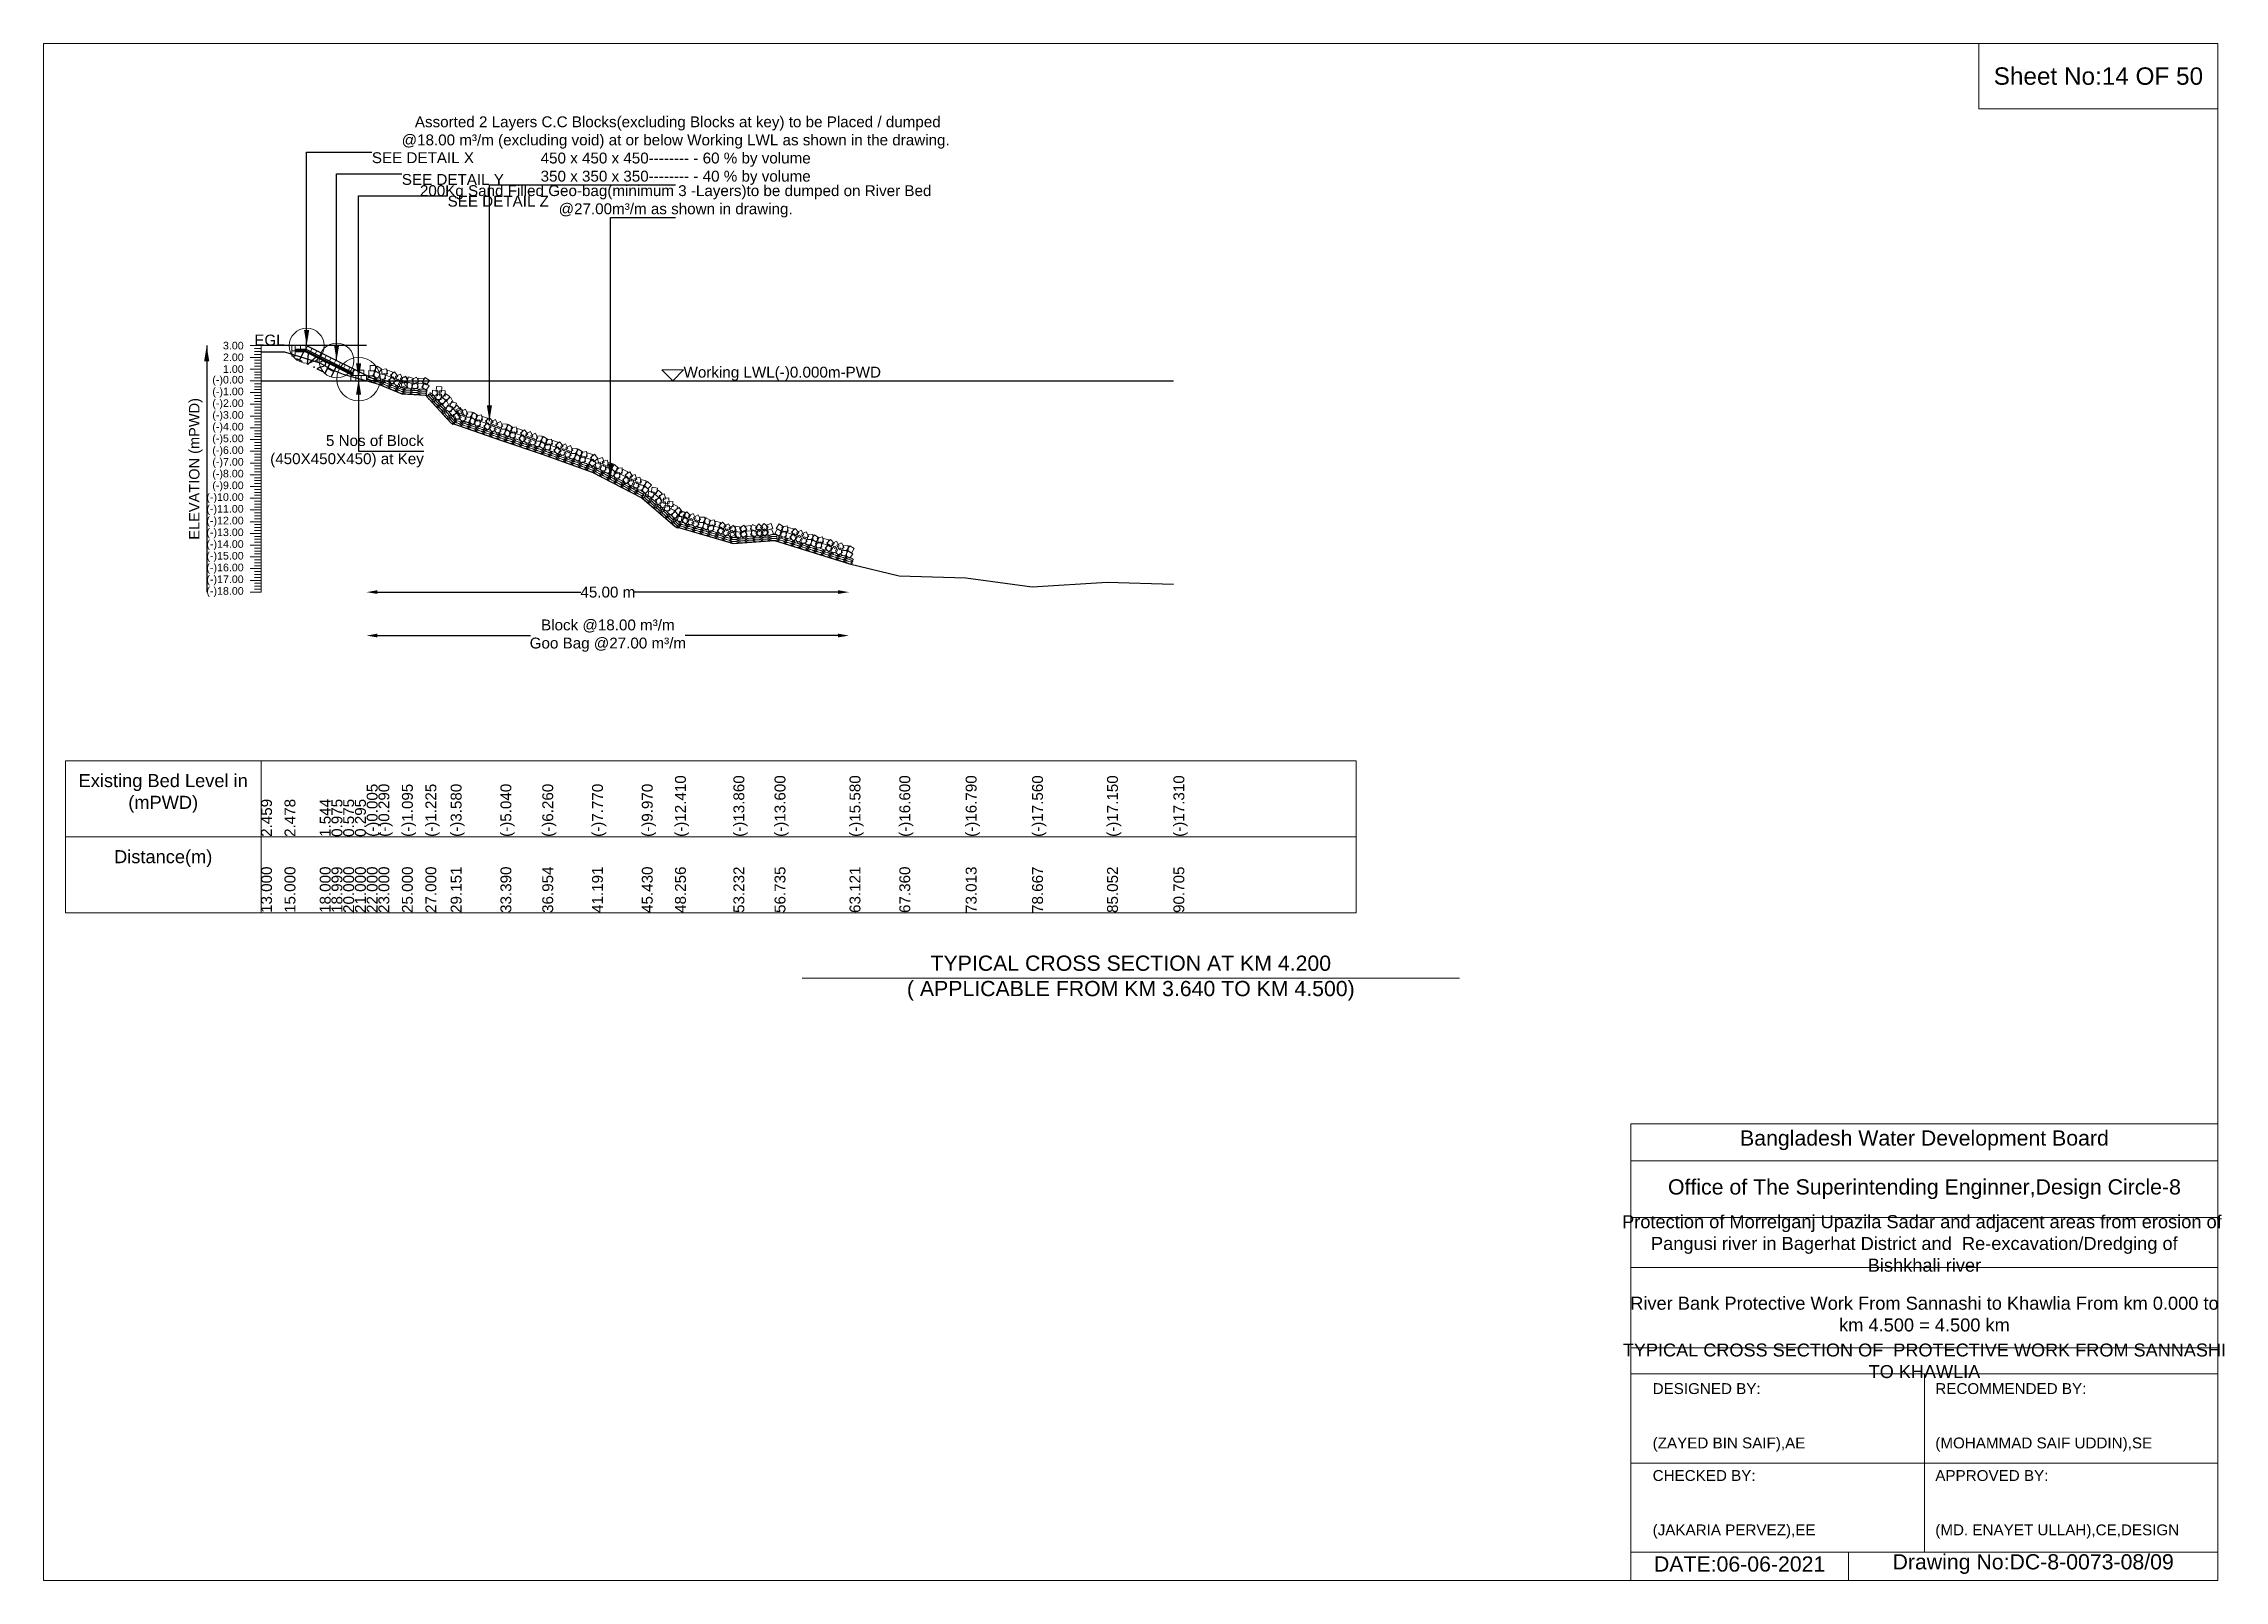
# Model space of a CAD drawing. Header units: inches. Extents: x 89000 to 845029, y -7071 to 0.
# Drawn here: x 295000 to 305029, y -7071 to 0 of the extents above; entities that cross this region are included whole.
import ezdxf

# ---------------------------------------------------------------- set-up
doc = ezdxf.new("R2010")
doc.units = ezdxf.units.IN
doc.header["$LTSCALE"] = 7
doc.header["$MEASUREMENT"] = 0
doc.header["$PDMODE"] = 3
for name, color, linetype, lineweight in [('Cross section Data Border', 7, 'Continuous', 9), ('Cross Section Labels', 7, 'Continuous', 9), ('Existing_Bed_Level for Xsection', 7, 'Continuous', 25), ('Long Section Labels', 7, 'Continuous', 9)]:
    doc.layers.add(name, color=color, linetype=linetype, lineweight=lineweight)
doc.styles.get("Standard").update_dxf_attribs({"font": 'arial.ttf'})
doc.dimstyles.new('Appron Lebeling Style', dxfattribs={"dimtxt": 50, "dimasz": 50, "dimexe": 0.18, "dimexo": 0.0625, "dimgap": 0.09, "dimtad": 0, "dimtih": 1, "dimtoh": 1, "dimdec": 4, "dimzin": 0, "dimdsep": 46, "dimtxsty": 'Standard', "dimcen": 0.09, "dimse1": 1, "dimse2": 1, "dimadec": 0, "dimazin": 0, "dimtfac": 1, "dimtdec": 4, "dimtofl": 0, "dimtmove": 0, "dimatfit": 3, "dimfxl": 1, "dimtolj": 1, "dimtzin": 0, "dimarcsym": 0})
doc.dimstyles.get("Standard").update_dxf_attribs({"dimtxt": 0.18, "dimasz": 0.18, "dimexe": 0.18, "dimexo": 0.0625, "dimgap": 0.09, "dimtad": 0, "dimtih": 1, "dimtoh": 1, "dimdec": 4, "dimzin": 0, "dimdsep": 46, "dimtxsty": 'Standard', "dimcen": 0.09, "dimadec": 0, "dimazin": 0, "dimtfac": 1, "dimtdec": 4, "dimtofl": 0, "dimtmove": 0, "dimatfit": 3, "dimfxl": 1, "dimtolj": 1, "dimtzin": 0, "dimarcsym": 0})

msp = doc.modelspace()

# ---------------------------------------------------------------- texts
at = {"layer": 'Cross section Data Border', "char_height": 60, "width": 800, "attachment_point": 5}
for s, insert in [('Existing Bed Level in (mPWD)', (295550, -3450)), ('Distance(m)', (295550, -3750))]:
    msp.add_mtext(s, dxfattribs=dict(at, insert=insert))
at = {"layer": 'Cross Section Labels'}
for s, insert, char_height, attachment_point in [('Sheet No:14 OF 50', (304450, -150), 80, 5), (' Assorted 2 Layers C.C Blocks(excluding Blocks at key) to be Placed / dumped^J@18.00 m³/m (excluding void) at or below Working LWL as shown in the drawing.^J450 x 450 x 450-------- - 60 % by volume^J350 x 350 x 350-------- - 40 % by volume', (297906.83961, -650), 50, 8), ('SEE DETAIL X', (296509.6792, -500), 50, 1), ('SEE DETAIL Y', (296647.3792, -600), 50, 1), ('200Kg Sand Filled Geo-bag(minimum 3 -Layers)to be dumped on River Bed^J@27.00m³/m as shown in drawing.', (297906.83961, -800), 50, 8), ('SEE DETAIL Z', (296857.9792, -700), 50, 1), ('EGL', (296108.6549, -1389.76), 50, 9), ('Working LWL(-)0.000m-PWD', (297943.0792, -1551.76), 50, 7), ('5 Nos of Block ^J(450X450X450) at Key', (296748.6292, -1875.76), 50, 6), ('TYPICAL CROSS SECTION AT KM 4.200^J( APPLICABLE FROM KM 3.640 TO KM 4.500)', (300000, -4300), 70, 5), ('Bangladesh Water Development Board', (303650, -5046), 70, 5), ('Office of The Superintending Enginner,Design Circle-8', (303650, -5271), 70, 5)]:
    msp.add_mtext(s, dxfattribs=dict(at, insert=insert, char_height=char_height, attachment_point=attachment_point))
at = {"layer": 'Cross Section Labels', "insert": (296266.45443, -1448.33453), "char_height": 50, "attachment_point": 2, "rotation": 333.434948823}
msp.add_mtext('1V:2H', dxfattribs=at)
at = {"layer": 'Cross Section Labels'}
for s, insert, char_height, width, attachment_point in [('Protection of Morrelganj Upazila Sadar and adjacent areas from erosion of  Pangusi river in Bagerhat District and  Re-excavation/Dredging of     Bishkhali river', (303650, -5521), 60, 2800, 5), ('River Bank Protective Work From Sannashi to Khawlia From km 0.000 to km 4.500 = 4.500 km', (303650, -5846), 60, 2700, 5), ('TYPICAL CROSS SECTION OF  PROTECTIVE WORK FROM SANNASHI TO KHAWLIA', (303650, -6061), 59.5765532, 2800, 5), ('DESIGNED BY:^J^J^J(ZAYED BIN SAIF),AE', (302400, -6321), 50, 1400, 4), ('RECOMMENDED BY:^J^J^J(MOHAMMAD SAIF UDDIN),SE', (303700, -6321), 50, 1400, 4), ('CHECKED BY:^J^J^J(JAKARIA PERVEZ),EE', (302400, -6721), 50, 1400, 4), ('APPROVED BY:^J^J^J(MD. ENAYET ULLAH),CE,DESIGN', (303700, -6721), 50, 1400, 4), ('DATE:06-06-2021', (302800, -6996), 70, 1400, 5), ('Drawing No:DC-8-0073-08/09', (304150, -6996), 70, 2200, 5)]:
    msp.add_mtext(s, dxfattribs=dict(at, insert=insert, char_height=char_height, width=width, attachment_point=attachment_point))
at = {"layer": 'Long Section Labels', "char_height": 35, "attachment_point": 6}
for s, insert in [('3.00', (295920, -1389.76)), ('2.00', (295920, -1443.76)), ('1.00', (295920, -1497.76)), ('(-)0.00', (295920, -1551.76)), ('(-)1.00', (295920, -1605.76)), ('(-)2.00', (295920, -1659.76)), ('(-)3.00', (295920, -1713.76)), ('(-)4.00', (295920, -1767.76)), ('(-)5.00', (295920, -1821.76)), ('(-)6.00', (295920, -1875.76)), ('(-)7.00', (295920, -1929.76)), ('(-)8.00', (295920, -1983.76)), ('(-)10.00', (295920, -2091.76)), ('(-)9.00', (295920, -2037.76)), ('(-)11.00', (295920, -2145.76)), ('(-)12.00', (295920, -2199.76)), ('(-)13.00', (295920, -2253.76)), ('(-)14.00', (295920, -2307.76)), ('(-)15.00', (295920, -2361.76)), ('(-)16.00', (295920, -2415.76)), ('(-)17.00', (295920, -2469.76)), ('(-)18.00', (295920, -2523.76))]:
    msp.add_mtext(s, dxfattribs=dict(at, insert=insert))
at = {"layer": 'Long Section Labels', "rotation": 90}
for s, insert, char_height, attachment_point in [('ELEVATION (mPWD)', (295700, -1956.76), 48, 5), ('(-)0.005', (296485.97879, -3650), 50, 1), ('(-)0.290', (296539.99409, -3650), 50, 1), ('(-)1.095', (296647.98497, -3650), 50, 1), ('(-)1.225', (296755.97584, -3650), 50, 1), ('(-)3.580', (296872.13984, -3650), 50, 1), ('(-)5.040', (297101.06518, -3650), 50, 1), ('(-)6.260', (297293.50124, -3650), 50, 1), ('(-)7.770', (297522.32215, -3650), 50, 1), ('(-)9.970', (297751.19564, -3650), 50, 1), ('(-)12.410', (297903.80034, -3650), 50, 1), ('(-)13.860', (298172.53332, -3650), 50, 1), ('(-)13.600', (298361.69239, -3650), 50, 1), ('(-)15.580', (298706.55083, -3650), 50, 1), ('(-)16.600', (298935.4654, -3650), 50, 1), ('(-)16.790', (299240.71882, -3650), 50, 1), ('(-)17.560', (299546.00339, -3650), 50, 1), ('(-)17.150', (299890.82271, -3650), 50, 1), ('(-)17.310', (300196.0708, -3650), 50, 1), ('2.459', (296000, -3650), 50, 1), ('2.478', (296107.99087, -3650), 50, 1), ('1.544', (296269.99705, -3650), 50, 1), ('0.975', (296323.97262, -3650), 50, 1), ('0.575', (296377.98792, -3650), 50, 1), ('0.295', (296432.00322, -3650), 50, 1), ('13.000', (296000, -4000), 50, 1), ('15.000', (296107.99087, -4000), 50, 1), ('18.000', (296269.99705, -4000), 50, 1), ('18.999', (296323.97262, -4000), 50, 1), ('20.000', (296377.98792, -4000), 50, 1), ('21.000', (296432.00322, -4000), 50, 1), ('22.000', (296485.97879, -4000), 50, 1), ('23.000', (296539.99409, -4000), 50, 1), ('25.000', (296647.98497, -4000), 50, 1), ('27.000', (296755.97584, -4000), 50, 1), ('29.151', (296872.13984, -4000), 50, 1), ('33.390', (297101.06518, -4000), 50, 1), ('36.954', (297293.50124, -4000), 50, 1), ('41.191', (297522.32215, -4000), 50, 1), ('45.430', (297751.19564, -4000), 50, 1), ('48.256', (297903.80034, -4000), 50, 1), ('53.232', (298172.53332, -4000), 50, 1), ('56.735', (298361.69239, -4000), 50, 1), ('63.121', (298706.55083, -4000), 50, 1), ('67.360', (298935.4654, -4000), 50, 1), ('73.013', (299240.71882, -4000), 50, 1), ('78.667', (299546.00339, -4000), 50, 1), ('85.052', (299890.82271, -4000), 50, 1), ('90.705', (300196.0708, -4000), 50, 1)]:
    msp.add_mtext(s, dxfattribs=dict(at, insert=insert, char_height=char_height, attachment_point=attachment_point))

# ---------------------------------------------------------------- blocks, each defined once
blk = doc.blocks.new('*D65')
at = {"layer": 'Cross Section Labels', "color": 0, "lineweight": -2, "transparency": 16777216}
for p, q in [((296535, -2524), (297471, -2524)), ((298654, -2524), (297718, -2524))]:
    blk.add_line(p, q, dxfattribs=at)
at = {"layer": 'Cross Section Labels', "color": 0, "transparency": 16777216}
for points in [[(296535, -2515), (296535, -2532), (296485, -2524)], [(298654, -2515), (298654, -2532), (298704, -2524)]]:
    blk.add_solid(points, dxfattribs=at)
at = {"layer": 'Defpoints', "color": 0, "transparency": 16777216}
for p in [(296485, -1552), (298704, -2392), (298704, -2524)]:
    blk.add_point(p, dxfattribs=at)
at = {"layer": 'Cross Section Labels', "color": 0, "transparency": 16777216, "insert": (297595, -2524), "char_height": 50, "attachment_point": 5}
blk.add_mtext('\\A1;45.00 m', dxfattribs=at)
blk = doc.blocks.new('*D66')
at = {"layer": 'Cross Section Labels', "color": 0, "lineweight": -2, "transparency": 16777216}
for p, q in [((296535, -2724), (297239, -2724)), ((298654, -2724), (297950, -2724))]:
    blk.add_line(p, q, dxfattribs=at)
at = {"layer": 'Cross Section Labels', "color": 0, "transparency": 16777216}
for points in [[(296535, -2715), (296535, -2732), (296485, -2724)], [(298654, -2715), (298654, -2732), (298704, -2724)]]:
    blk.add_solid(points, dxfattribs=at)
at = {"layer": 'Defpoints', "color": 0, "transparency": 16777216}
for p in [(296485, -1552), (298704, -2392), (298704, -2724)]:
    blk.add_point(p, dxfattribs=at)
at = {"layer": 'Cross Section Labels', "color": 0, "transparency": 16777216, "insert": (297595, -2724), "char_height": 50, "attachment_point": 5}
blk.add_mtext('\\A1;Block @18.00 m³/m ^JGoo Bag @27.00 m³/m ', dxfattribs=at)

# ---------------------------------------------------------------- dimensions: what is measured, and where the dimension line sits
at = {"layer": 'Cross Section Labels'}
for base, text, picture, middle in [((298704.12921, -2523.76), '45.00 m', '*D65', (297594.60421, -2523.76)), ((298704.12921, -2723.76), 'Block @18.00 m³/m ^JGoo Bag @27.00 m³/m ', '*D66', (297594.60421, -2723.76))]:
    dim = msp.add_linear_dim(base=base, p1=(296485.0792, -1551.76), p2=(298704.12921, -2392.3292), text=text, dimstyle='Appron Lebeling Style', dxfattribs=at)
    dim.commit()
    dim.dimension.update_dxf_attribs({"geometry": picture, "text_midpoint": middle})

# ---------------------------------------------------------------- linework, layer by layer
at = {"layer": 'Cross section Data Border'}
msp.add_lwpolyline([(295100, -3300), (301036.50178, -3300), (301036.50178, -4000), (295100, -4000)], close=True, dxfattribs=at)
for points in [[(296000, -3300), (296000, -4000)], [(295100, -3650), (301036.50178, -3650)]]:
    msp.add_lwpolyline(points, dxfattribs=at)
at = {"layer": 'Cross Section Labels'}
for points in [[(295000, 0), (305000, 0), (305000, -7071), (295000, -7071)], [(303900, 0), (305000, 0), (305000, -300), (303900, -300)], [(297893.0792, -1551.76), (297943.0792, -1501.76), (297843.0792, -1501.76)]]:
    msp.add_lwpolyline(points, close=True, dxfattribs=at)
for points in [[(298488, -4300), (300000, -4300), (301512, -4300)], [(302300, -7071), (302300, -4971), (305000, -4971)], [(302300, -5141), (305000, -5141)], [(302300, -5401), (305000, -5401)], [(302300, -5631), (305000, -5631)], [(302300, -6001), (305000, -6001)], [(302300, -6121), (305000, -6121)], [(303650, -6121), (303650, -6941)], [(302300, -6531), (305000, -6531)], [(302300, -6941), (305000, -6941)], [(303300, -6941), (303300, -7071)]]:
    msp.add_lwpolyline(points, dxfattribs=at)
for centre, radius in [((296209.6792, -1389.76), 80), ((296347.3792, -1458.61), 80), ((296448.6292, -1543.66), 100)]:
    msp.add_circle(centre, radius, dxfattribs=at)
at = {"layer": 'Existing_Bed_Level for Xsection'}
for points in [[(296485.0792, -1389.76), (296000, -1389.76)], [(296533.6792, -1551.76), (296213.09976, -1391.47028), (296209.6792, -1389.76), (296205.8549, -1389.76), (296157.2549, -1389.76)], [(296000, -1418.974), (296107.99087, -1417.948), (296269.99705, -1468.384), (296323.97262, -1499.11), (296377.98792, -1520.71), (296432.00322, -1535.83), (296485.97879, -1552.03), (296539.99409, -1567.42), (296647.98497, -1610.89), (296755.97584, -1617.91), (296872.13984, -1745.08), (297101.06518, -1823.92), (297293.50124, -1889.8), (297522.32215, -1971.34), (297751.19564, -2090.14), (297903.80034, -2221.9), (298172.53332, -2300.2), (298361.69239, -2286.16), (298706.55083, -2393.08), (298935.4654, -2448.16), (299240.71882, -2458.42), (299546.00339, -2500), (299890.82271, -2477.86), (300196.0708, -2486.5)], [(296157.2549, -1405.96), (296205.8549, -1405.96), (296424.3292, -1515.19715)], [(296157.2549, -1411.36), (296204.58013, -1411.36), (296424.3292, -1521.23453)], [(296157.2549, -1416.76), (296203.30537, -1416.76), (296424.3292, -1527.27192)], [(296000, -1551.76), (300196.0708, -1551.76)]]:
    msp.add_lwpolyline(points, dxfattribs=at)
at = {"layer": 'Long Section Labels'}
for points in [[(296000, -1389.76), (295950, -1389.76)], [(296000, -1403.26), (295970, -1403.26)], [(296000, -2523.76), (296000, -2469.76), (296000, -2415.76), (296000, -2361.76), (296000, -2307.76), (296000, -2253.76), (296000, -2199.76), (296000, -2145.76), (296000, -2091.76), (296000, -2037.76), (296000, -1983.76), (296000, -1929.76), (296000, -1875.76), (296000, -1821.76), (296000, -1767.76), (296000, -1713.76), (296000, -1659.76), (296000, -1605.76), (296000, -1551.76), (296000, -1497.76), (296000, -1443.76), (296000, -1389.76)], [(296000, -1443.76), (295950, -1443.76)], [(296000, -1497.76), (295950, -1497.76)], [(296000, -1416.76), (295970, -1416.76)], [(296000, -1430.26), (295970, -1430.26)], [(296000, -1457.26), (295970, -1457.26)], [(296000, -1470.76), (295970, -1470.76)], [(296000, -1484.26), (295970, -1484.26)], [(296000, -1551.76), (295950, -1551.76)], [(296000, -1511.26), (295970, -1511.26)], [(296000, -1524.76), (295970, -1524.76)], [(296000, -1538.26), (295970, -1538.26)], [(296000, -1565.26), (295970, -1565.26)], [(296000, -1578.76), (295970, -1578.76)], [(296000, -1592.26), (295970, -1592.26)], [(296000, -1605.76), (295950, -1605.76)], [(296000, -1659.76), (295950, -1659.76)], [(296000, -1619.26), (295970, -1619.26)], [(296000, -1632.76), (295970, -1632.76)], [(296000, -1646.26), (295970, -1646.26)], [(296000, -1673.26), (295970, -1673.26)], [(296000, -1686.76), (295970, -1686.76)], [(296000, -1700.26), (295970, -1700.26)], [(296000, -1713.76), (295950, -1713.76)], [(296000, -1767.76), (295950, -1767.76)], [(296000, -1727.26), (295970, -1727.26)], [(296000, -1740.76), (295970, -1740.76)], [(296000, -1754.26), (295970, -1754.26)], [(296000, -1781.26), (295970, -1781.26)], [(296000, -1794.76), (295970, -1794.76)], [(296000, -1821.76), (295950, -1821.76)], [(296000, -1875.76), (295950, -1875.76)], [(296000, -1808.26), (295970, -1808.26)], [(296000, -1835.26), (295970, -1835.26)], [(296000, -1848.76), (295970, -1848.76)], [(296000, -1862.26), (295970, -1862.26)], [(296000, -1889.26), (295970, -1889.26)], [(296000, -1902.76), (295970, -1902.76)], [(296000, -1929.76), (295950, -1929.76)], [(296000, -1983.76), (295950, -1983.76)], [(296000, -1916.26), (295970, -1916.26)], [(296000, -1943.26), (295970, -1943.26)], [(296000, -1956.76), (295970, -1956.76)], [(296000, -1970.26), (295970, -1970.26)], [(296000, -1997.26), (295970, -1997.26)], [(296000, -2037.76), (295950, -2037.76)], [(296000, -2091.76), (295950, -2091.76)], [(296000, -2010.76), (295970, -2010.76)], [(296000, -2024.26), (295970, -2024.26)], [(296000, -2051.26), (295970, -2051.26)], [(296000, -2064.76), (295970, -2064.76)], [(296000, -2078.26), (295970, -2078.26)], [(296000, -2105.26), (295970, -2105.26)], [(296000, -2145.76), (295950, -2145.76)], [(296000, -2199.76), (295950, -2199.76)], [(296000, -2118.76), (295970, -2118.76)], [(296000, -2132.26), (295970, -2132.26)], [(296000, -2159.26), (295970, -2159.26)], [(296000, -2172.76), (295970, -2172.76)], [(296000, -2186.26), (295970, -2186.26)], [(296000, -2253.76), (295950, -2253.76)], [(296000, -2213.26), (295970, -2213.26)], [(296000, -2226.76), (295970, -2226.76)], [(296000, -2240.26), (295970, -2240.26)], [(296000, -2267.26), (295970, -2267.26)], [(296000, -2280.76), (295970, -2280.76)], [(296000, -2294.26), (295970, -2294.26)], [(296000, -2307.76), (295950, -2307.76)], [(296000, -2361.76), (295950, -2361.76)], [(296000, -2321.26), (295970, -2321.26)], [(296000, -2334.76), (295970, -2334.76)], [(296000, -2348.26), (295970, -2348.26)], [(296000, -2375.26), (295970, -2375.26)], [(296000, -2388.76), (295970, -2388.76)], [(296000, -2402.26), (295970, -2402.26)], [(296000, -2415.76), (295950, -2415.76)], [(296000, -2469.76), (295950, -2469.76)], [(296000, -2429.26), (295970, -2429.26)], [(296000, -2442.76), (295970, -2442.76)], [(296000, -2456.26), (295970, -2456.26)], [(296000, -2483.26), (295970, -2483.26)], [(296000, -2496.76), (295970, -2496.76)], [(296000, -2523.76), (295950, -2523.76)], [(296000, -2510.26), (295970, -2510.26)]]:
    msp.add_lwpolyline(points, dxfattribs=at)
for points in [[(296157.2549, -1389.76), (296141.0549, -1389.76), (296141.0549, -1414.06), (296157.2549, -1414.06)], [(296181.5549, -1389.76), (296157.2549, -1389.76), (296157.2549, -1405.96), (296181.5549, -1405.96)], [(296205.8549, -1389.76), (296181.5549, -1389.76), (296181.5549, -1405.96), (296205.8549, -1405.96)], [(296234.83434, -1402.33757), (296213.09976, -1391.47028), (296205.8549, -1405.96), (296227.58948, -1416.82729)], [(296256.56892, -1413.20486), (296234.83434, -1402.33757), (296227.58948, -1416.82729), (296249.32406, -1427.69458)], [(296157.2549, -1414.06), (296141.0549, -1414.06), (296141.0549, -1438.36), (296157.2549, -1438.36)], [(296278.3035, -1424.07215), (296256.56892, -1413.20486), (296249.32406, -1427.69458), (296271.05864, -1438.56187)], [(296300.03808, -1434.93944), (296278.3035, -1424.07215), (296271.05864, -1438.56187), (296292.79322, -1449.42916)], [(296321.77266, -1445.80673), (296300.03808, -1434.93944), (296292.79322, -1449.42916), (296314.5278, -1460.29645)], [(296343.50724, -1456.67402), (296321.77266, -1445.80673), (296314.5278, -1460.29645), (296336.26238, -1471.16374)], [(296365.24183, -1467.54131), (296343.50724, -1456.67402), (296336.26238, -1471.16374), (296357.99697, -1482.03103)], [(296386.97641, -1478.4086), (296365.24183, -1467.54131), (296357.99697, -1482.03103), (296379.73155, -1492.89832)], [(296408.71099, -1489.27589), (296386.97641, -1478.4086), (296379.73155, -1492.89832), (296401.46613, -1503.76561)], [(296430.44557, -1500.14318), (296408.71099, -1489.27589), (296401.46613, -1503.76561), (296423.20071, -1514.6329)], [(296448.6292, -1503.16), (296424.3292, -1503.16), (296424.3292, -1527.46), (296448.6292, -1527.46)], [(296472.9292, -1503.16), (296448.6292, -1503.16), (296448.6292, -1527.46), (296472.9292, -1527.46)], [(296526.63227, -1481.60166), (296502.33521, -1481.22345), (296501.95701, -1505.52051), (296526.25407, -1505.89871)], [(296554.33067, -1496.03796), (296533.48291, -1483.55353), (296520.99848, -1504.40129), (296541.84624, -1516.88572)], [(296577.60247, -1495.6904), (296553.54128, -1499.08878), (296556.93966, -1523.14997), (296581.00085, -1519.75159)], [(296605.62142, -1511.76009), (296583.07919, -1502.68608), (296574.00517, -1525.22831), (296596.5474, -1534.30232)], [(296436.4792, -1527.46), (296412.1792, -1527.46), (296412.1792, -1551.76), (296436.4792, -1551.76)], [(296460.7792, -1527.46), (296436.4792, -1527.46), (296436.4792, -1551.76), (296460.7792, -1551.76)], [(296485.0792, -1527.46), (296460.7792, -1527.46), (296460.7792, -1551.76), (296485.0792, -1551.76)], [(296519.97372, -1504.97159), (296495.67667, -1504.59339), (296495.29847, -1528.89044), (296519.59552, -1529.26865)], [(296547.67212, -1519.40789), (296526.82436, -1506.92347), (296514.33993, -1527.77123), (296535.18769, -1540.25565)], [(296568.52845, -1518.23263), (296544.46726, -1521.63101), (296547.86564, -1545.6922), (296571.92684, -1542.29382)], [(296596.5474, -1534.30232), (296574.00517, -1525.22831), (296564.93116, -1547.77054), (296587.47339, -1556.84456)], [(296620.34004, -1552.17239), (296605.34345, -1533.05192), (296586.22298, -1548.04851), (296601.21957, -1567.16898)], [(296629.41406, -1529.63015), (296614.41747, -1510.50969), (296595.297, -1525.50628), (296610.29359, -1544.62674)], [(296632.24639, -1543.24725), (296609.88654, -1552.76182), (296619.4011, -1575.12167), (296641.76096, -1565.60711)], [(296641.32041, -1520.70502), (296618.96055, -1530.21959), (296628.47512, -1552.57944), (296650.83497, -1543.06487)], [(296664.3083, -1574.66843), (296654.77593, -1552.31616), (296632.42366, -1561.84853), (296641.95603, -1584.2008)], [(296673.38231, -1552.1262), (296663.84994, -1529.77393), (296641.49767, -1539.30629), (296651.03004, -1561.65856)], [(296668.81102, -1557.55625), (296644.98144, -1562.31449), (296649.73968, -1586.14408), (296673.56927, -1581.38584)], [(296670.38733, -1533.30743), (296646.55774, -1538.06567), (296651.31599, -1561.89526), (296675.14557, -1557.13702)], [(296698.93231, -1565.8216), (296675.9193, -1558.01833), (296668.11603, -1581.03135), (296691.12905, -1588.83462)], [(296700.50862, -1541.57278), (296677.4956, -1533.76951), (296669.69233, -1556.78253), (296692.70535, -1564.5858)], [(296713.29721, -1558.73232), (296691.50253, -1569.47856), (296702.24877, -1591.27324), (296724.04345, -1580.527)], [(296714.87352, -1534.4835), (296693.07883, -1545.22974), (296703.82507, -1567.02442), (296725.61976, -1556.27818)], [(296744.93437, -1565.24283), (296720.68555, -1563.66652), (296719.10925, -1587.91534), (296743.35807, -1589.49165)], [(296746.51068, -1540.99401), (296722.26186, -1539.4177), (296720.68555, -1563.66652), (296744.93437, -1565.24283)], [(296773.11935, -1574.7841), (296752.89934, -1561.30667), (296739.42191, -1581.52669), (296759.64192, -1595.00411)], [(296774.69566, -1550.53528), (296754.47564, -1537.05785), (296740.99822, -1557.27787), (296761.21823, -1570.75529)], [(296812.81943, -1595.81281), (296788.54469, -1594.70518), (296787.43706, -1618.97992), (296811.7118, -1620.08756)], [(296830.76096, -1579.42405), (296806.48622, -1578.31641), (296805.37859, -1602.59116), (296829.65333, -1603.69879)], [(296846.0522, -1621.63109), (296847.1405, -1597.35547), (296822.86488, -1596.26717), (296821.77658, -1620.54279)], [(296828.11067, -1638.01985), (296829.19897, -1613.74424), (296804.92336, -1612.65593), (296803.83505, -1636.93155)], [(296849.68624, -1639.58331), (296829.20967, -1626.49896), (296816.12532, -1646.97553), (296836.60189, -1660.05988)], [(296865.67282, -1666.41682), (296854.49042, -1644.84267), (296832.91627, -1656.02507), (296844.09867, -1677.59922)], [(296867.62776, -1623.19455), (296847.1512, -1610.11019), (296834.06685, -1630.58676), (296854.54341, -1643.67111)], [(296880.94169, -1671.2614), (296857.78224, -1663.90409), (296850.42494, -1687.06354), (296873.58439, -1694.42085)], [(296883.61435, -1650.02806), (296872.43195, -1628.4539), (296850.8578, -1639.6363), (296862.04019, -1661.21045)], [(296899.23722, -1697.88038), (296882.84846, -1679.93885), (296864.90693, -1696.32762), (296881.2957, -1714.26914)], [(296898.88321, -1654.87263), (296875.72376, -1647.51533), (296868.36646, -1670.67478), (296891.52591, -1678.03208)], [(296917.17875, -1681.49161), (296900.78998, -1663.55008), (296882.84846, -1679.93885), (296899.23722, -1697.88038)], [(296912.94365, -1724.29179), (296907.70711, -1700.56272), (296883.97804, -1705.79925), (296889.21458, -1729.52832)], [(296909.45838, -1697.78127), (296887.61284, -1708.42374), (296898.25531, -1730.26929), (296920.10085, -1719.62682)], [(296917.37101, -1674.80563), (296895.52546, -1685.4481), (296906.16793, -1707.29364), (296928.01348, -1696.65117)], [(296930.88517, -1707.90302), (296925.64864, -1684.17395), (296901.91957, -1689.41049), (296907.1561, -1713.13956)], [(296950.99358, -1704.55086), (296940.33372, -1682.71379), (296918.49665, -1693.37366), (296929.15652, -1715.21072)], [(296970.68709, -1695.60016), (296946.44604, -1693.90855), (296944.75443, -1718.1496), (296968.99548, -1719.84121)], [(296997.56426, -1711.51324), (296977.42215, -1697.91966), (296963.82857, -1718.06177), (296983.97067, -1731.65535)], [(296943.08096, -1727.52651), (296932.42109, -1705.68944), (296910.58403, -1716.3493), (296921.24389, -1738.18637)], [(296962.77447, -1718.57581), (296938.53342, -1716.8842), (296936.84181, -1741.12525), (296961.08286, -1742.81686)], [(296989.65163, -1734.48889), (296969.50953, -1720.89531), (296955.91594, -1741.03741), (296976.05805, -1754.631)], [(297005.37722, -1731.43698), (296981.52064, -1736.05799), (296986.14165, -1759.91457), (297009.99823, -1755.29356)], [(297013.28984, -1708.46134), (296989.43327, -1713.08234), (296994.05427, -1736.93892), (297017.91085, -1732.31791)], [(297034.17922, -1746.05689), (297011.20357, -1738.14426), (297003.29095, -1761.11991), (297026.2666, -1769.03253)], [(297042.09184, -1723.08124), (297019.11619, -1715.16862), (297011.20357, -1738.14426), (297034.17922, -1746.05689)], [(297058.85222, -1762.69035), (297042.90005, -1744.35954), (297024.56925, -1760.3117), (297040.52141, -1778.64251)], [(297066.76484, -1739.7147), (297050.81268, -1721.38389), (297032.48187, -1737.33605), (297048.43403, -1755.66686)], [(297070.28792, -1753.16964), (297048.44237, -1763.81211), (297059.08484, -1785.65765), (297080.93039, -1775.01518)], [(297078.20054, -1730.19399), (297056.355, -1740.83646), (297066.99746, -1762.68201), (297088.84301, -1752.03954)], [(297103.91049, -1782.91487), (297093.25063, -1761.07781), (297071.41356, -1771.73767), (297082.07343, -1793.57473)], [(297111.82311, -1759.93922), (297101.16325, -1738.10216), (297079.32619, -1748.76202), (297089.98605, -1770.59908)], [(297123.604, -1773.96417), (297099.36295, -1772.27256), (297097.67135, -1796.51361), (297121.91239, -1798.20522)], [(297131.51663, -1750.98853), (297107.27558, -1749.29692), (297105.58397, -1773.53796), (297129.82502, -1775.22957)], [(297150.41883, -1789.78695), (297130.2519, -1776.23022), (297116.69517, -1796.39715), (297136.8621, -1809.95388)], [(297158.28943, -1766.79687), (297138.1225, -1753.24014), (297124.56577, -1773.40707), (297144.7327, -1786.9638)], [(297166.13881, -1786.70629), (297142.29073, -1791.37091), (297146.95535, -1815.219), (297170.80344, -1810.55438)], [(297174.00941, -1763.71621), (297150.16132, -1768.38083), (297154.82595, -1792.22892), (297178.67403, -1787.5643)], [(297194.9675, -1801.2735), (297171.97742, -1793.4029), (297164.10682, -1816.39298), (297187.0969, -1824.26358)], [(297202.83809, -1778.28342), (297179.84801, -1770.41282), (297171.97742, -1793.4029), (297194.9675, -1801.2735)], [(297219.67087, -1817.86181), (297203.68521, -1799.5602), (297185.38361, -1815.54586), (297201.36926, -1833.84747)], [(297227.54147, -1794.87173), (297211.55581, -1776.57013), (297193.2542, -1792.55578), (297209.23986, -1810.85739)], [(297238.95974, -1785.33013), (297217.13369, -1796.01253), (297227.81609, -1817.83858), (297249.64214, -1807.15618)], [(297272.63665, -1815.01383), (297261.93687, -1793.19629), (297240.11934, -1803.89607), (297250.81911, -1825.7136)], [(297292.31376, -1806.02713), (297268.06966, -1804.37985), (297266.42238, -1828.62396), (297290.66648, -1830.27123)], [(297231.08914, -1808.32021), (297209.26309, -1819.00261), (297219.94549, -1840.82865), (297241.77154, -1830.14625)], [(297264.76605, -1838.0039), (297254.06627, -1816.18637), (297232.24874, -1826.88615), (297242.94852, -1848.70368)], [(297284.44317, -1829.01721), (297260.19906, -1827.36993), (297258.55179, -1851.61403), (297282.79589, -1853.26131)], [(297311.34938, -1844.88112), (297291.18245, -1831.32439), (297277.62572, -1851.49132), (297297.79266, -1865.04805)], [(297319.21998, -1821.89104), (297299.05305, -1808.33431), (297285.49632, -1828.50124), (297305.66325, -1842.05797)], [(297327.66568, -1842.22305), (297303.76124, -1846.58974), (297308.12793, -1870.49417), (297332.03237, -1866.12748)], [(297335.82253, -1819.33297), (297311.91809, -1823.69966), (297316.28478, -1847.60409), (297340.18922, -1843.2374)], [(297356.31035, -1857.14884), (297333.42027, -1848.99199), (297325.26342, -1871.88208), (297348.1535, -1880.03892)], [(297364.4672, -1834.25876), (297341.57712, -1826.10191), (297333.42027, -1848.99199), (297356.31035, -1857.14884)], [(297380.80482, -1874.04411), (297365.04877, -1855.54446), (297346.54912, -1871.30051), (297362.30517, -1889.80015)], [(297388.96166, -1851.15402), (297373.20562, -1832.65438), (297354.70597, -1848.41043), (297370.46202, -1866.91007)], [(297392.34126, -1864.64572), (297370.38362, -1875.05495), (297380.79284, -1897.01259), (297402.75048, -1886.60336)], [(297400.4981, -1841.75564), (297378.54046, -1852.16487), (297388.94969, -1874.12251), (297410.90733, -1863.71328)], [(297425.64516, -1894.74732), (297415.21845, -1872.79797), (297393.26911, -1883.22468), (297403.69582, -1905.17403)], [(297433.80201, -1871.85724), (297423.3753, -1849.90789), (297401.42595, -1860.3346), (297411.85266, -1882.28395)], [(297445.43287, -1886.00685), (297421.21121, -1884.05719), (297419.26155, -1908.27885), (297443.48321, -1910.22851)], [(297453.58972, -1863.11677), (297429.36806, -1861.16711), (297427.4184, -1885.38877), (297451.64006, -1887.33843)], [(297472.13905, -1902.20525), (297452.14285, -1888.39794), (297438.33554, -1908.39414), (297458.33174, -1922.20145)], [(297480.2959, -1879.31517), (297460.2997, -1865.50786), (297446.49239, -1885.50406), (297466.48859, -1899.31137)], [(297487.89625, -1899.32098), (297463.99181, -1903.68767), (297468.35851, -1927.59211), (297492.26294, -1923.22542)], [(297496.0531, -1876.4309), (297472.14866, -1880.79759), (297476.51535, -1904.70203), (297500.41979, -1900.33533)], [(297524.69777, -1891.35669), (297501.80769, -1883.19985), (297493.65084, -1906.08993), (297516.54092, -1914.24677)], [(297549.19224, -1908.25196), (297533.43619, -1889.75231), (297514.93654, -1905.50836), (297530.69259, -1924.00801)], [(297570.23267, -1904.75227), (297547.06309, -1912.07761), (297554.38843, -1935.24719), (297577.55801, -1927.92184)], [(297516.54092, -1914.24677), (297493.65084, -1906.08993), (297485.49399, -1928.98001), (297508.38408, -1937.13686)], [(297541.03539, -1931.14204), (297525.27934, -1912.64239), (297506.77969, -1928.39844), (297522.53574, -1946.89809)], [(297559.03769, -1926.31989), (297535.86811, -1933.64524), (297543.19345, -1956.81481), (297566.36303, -1949.48947)], [(297587.93696, -1960.6723), (297580.59317, -1937.50857), (297557.42943, -1944.85236), (297564.77322, -1968.0161)], [(297599.13194, -1939.10468), (297591.78815, -1915.94094), (297568.62441, -1923.28473), (297575.9682, -1946.44847)], [(297608.72977, -1954.70501), (297584.99852, -1949.47836), (297579.77187, -1973.20961), (297603.50312, -1978.43626)], [(297619.92475, -1933.13738), (297596.1935, -1927.91074), (297590.96685, -1951.64199), (297614.6981, -1956.86863)], [(297632.98404, -1974.38592), (297615.05208, -1957.98669), (297598.65285, -1975.91866), (297616.58481, -1992.31789)], [(297644.17902, -1952.8183), (297626.24706, -1936.41907), (297609.84783, -1954.35103), (297627.77979, -1970.75026)], [(297648.98712, -1973.67207), (297624.71088, -1974.74621), (297625.78502, -1999.02246), (297650.06126, -1997.94832)], [(297660.1821, -1952.10445), (297635.90585, -1953.17859), (297636.97999, -1977.45484), (297661.25624, -1976.3807)], [(297675.335, -1992.35592), (297653.76737, -1981.16094), (297642.57239, -2002.72857), (297664.14002, -2013.92355)], [(297686.52998, -1970.7883), (297664.96235, -1959.59332), (297653.76737, -1981.16094), (297675.335, -1992.35592)], [(297697.30332, -2012.42634), (297684.21044, -1991.95523), (297663.73932, -2005.04811), (297676.8322, -2025.51922)], [(297708.4983, -1990.85872), (297695.40541, -1970.3876), (297674.9343, -1983.48048), (297688.02718, -2003.9516)], [(297710.01106, -2004.68474), (297686.84148, -2012.01009), (297694.16683, -2035.17966), (297717.33641, -2027.85432)], [(297721.20604, -1983.11712), (297698.03646, -1990.44246), (297705.36181, -2013.61204), (297728.53138, -2006.2867)], [(297750.10531, -2017.46953), (297742.76152, -1994.30579), (297719.59778, -2001.64959), (297726.94158, -2024.81332)], [(297738.91033, -2039.03716), (297731.56654, -2015.87342), (297708.40281, -2023.21721), (297715.7466, -2046.38095)], [(297759.70314, -2033.06986), (297735.97189, -2027.84321), (297730.74525, -2051.57446), (297754.4765, -2056.80111)], [(297770.89812, -2011.50224), (297747.16687, -2006.27559), (297741.94023, -2030.00684), (297765.67147, -2035.23348)], [(297783.95742, -2052.75077), (297766.02545, -2036.35154), (297749.62622, -2054.28351), (297767.55819, -2070.68274)], [(297795.15239, -2031.18315), (297777.22043, -2014.78392), (297760.8212, -2032.71588), (297778.75317, -2049.11511)], [(297807.45214, -2064.35121), (297783.58589, -2059.7804), (297779.01509, -2083.64664), (297802.88133, -2088.21745)], [(297828.76321, -2088.62331), (297810.37033, -2072.74276), (297794.48978, -2091.13564), (297812.88266, -2107.01619)], [(297823.33269, -2045.95832), (297799.46644, -2041.38751), (297794.89564, -2065.25376), (297818.76188, -2069.82457)], [(297844.64376, -2070.23042), (297826.25088, -2054.34987), (297810.37033, -2072.74276), (297828.76321, -2088.62331)], [(297845.49277, -2113.23124), (297837.4906, -2090.28663), (297814.54599, -2098.2888), (297822.54816, -2121.23341)], [(297861.37332, -2094.83836), (297853.37115, -2071.89375), (297830.42654, -2079.89592), (297838.42871, -2102.84053)], [(297875.52723, -2090.24643), (297851.29155, -2092.01327), (297853.05839, -2116.24895), (297877.29407, -2114.48211)], [(297895.6959, -2130.3523), (297893.90976, -2106.11803), (297869.67549, -2107.90417), (297871.46163, -2132.13844)], [(297859.64669, -2108.63931), (297835.411, -2110.40615), (297837.17784, -2134.64183), (297861.41353, -2132.87499)], [(297879.81535, -2148.74518), (297878.02921, -2124.51092), (297853.79495, -2126.29706), (297855.58108, -2150.53132)], [(297901.42458, -2147.74974), (297879.5461, -2137.17513), (297868.97149, -2159.0536), (297890.84996, -2169.62821)], [(297917.30512, -2129.35686), (297895.42665, -2118.78224), (297884.85204, -2140.66071), (297906.73051, -2151.23533)], [(297920.46819, -2172.50755), (297906.81625, -2152.40495), (297886.71365, -2166.05689), (297900.36559, -2186.15949)], [(297936.34873, -2154.11466), (297922.69679, -2134.01206), (297902.59419, -2147.664), (297916.24613, -2167.7666)], [(297936.20233, -2175.51505), (297912.33608, -2170.94424), (297907.76527, -2194.81049), (297931.63152, -2199.38129)], [(297943.46033, -2179.45997), (297920.13045, -2172.6624), (297913.33289, -2195.99228), (297936.66276, -2202.78984)], [(297950.25789, -2156.13009), (297926.92801, -2149.33253), (297920.13045, -2172.6624), (297943.46033, -2179.45997)], [(297952.08288, -2157.12216), (297928.21663, -2152.55136), (297923.64582, -2176.4176), (297947.51207, -2180.98841)], [(297968.90535, -2194.88656), (297952.08936, -2177.34482), (297934.54762, -2194.16081), (297951.36361, -2211.70255)], [(297975.70291, -2171.55668), (297958.88692, -2154.01495), (297941.34518, -2170.83094), (297958.16117, -2188.37267)], [(297979.86953, -2184.82645), (297958.56156, -2196.50808), (297970.24319, -2217.81605), (297991.55116, -2206.13442)], [(297986.66709, -2161.49657), (297965.35912, -2173.1782), (297977.04075, -2194.48617), (297998.34872, -2182.80454)], [(298014.88486, -2212.91885), (298003.18627, -2191.62019), (297981.88761, -2203.31878), (297993.5862, -2224.61744)], [(298021.68243, -2189.58897), (298009.98383, -2168.29031), (297988.68517, -2179.9889), (298000.38377, -2201.28756)], [(298034.12473, -2203.03061), (298009.83035, -2202.50776), (298009.3075, -2226.80214), (298033.60188, -2227.32499)], [(298040.92229, -2179.70074), (298016.62791, -2179.17789), (298016.10506, -2203.47226), (298040.39944, -2203.99511)], [(298061.73668, -2217.63157), (298040.96362, -2205.02324), (298028.3553, -2225.79631), (298049.12836, -2238.40463)], [(298068.53425, -2194.30169), (298047.76118, -2181.69337), (298035.15286, -2202.46643), (298055.92592, -2215.07476)], [(298084.09471, -2190.4964), (298060.48821, -2196.26034), (298066.25215, -2219.86685), (298089.85865, -2214.1029)], [(298113.56703, -2203.71303), (298090.23715, -2196.91547), (298083.43959, -2220.24534), (298106.76946, -2227.04291)], [(298139.01205, -2219.13962), (298122.19605, -2201.59789), (298104.65432, -2218.41388), (298121.47031, -2235.95561)], [(298077.29715, -2213.82628), (298053.69064, -2219.59022), (298059.45459, -2243.19672), (298083.06109, -2237.43278)], [(298106.76946, -2227.04291), (298083.43959, -2220.24534), (298076.64202, -2243.57522), (298099.9719, -2250.37278)], [(298132.21448, -2242.4695), (298115.39849, -2224.92776), (298097.85676, -2241.74375), (298114.67275, -2259.28549)], [(298143.17867, -2232.40939), (298121.8707, -2244.09102), (298133.55233, -2265.39899), (298154.8603, -2253.71736)], [(298149.97623, -2209.07951), (298128.66826, -2220.76114), (298140.34989, -2242.06911), (298161.65786, -2230.38748)], [(298178.194, -2260.50179), (298166.49541, -2239.20313), (298145.19675, -2250.90172), (298156.89534, -2272.20038)], [(298184.99156, -2237.17191), (298173.29297, -2215.87325), (298151.99431, -2227.57184), (298163.6929, -2248.8705)], [(298176.70306, -2220.80118), (298153.76259, -2228.81522), (298161.77663, -2251.75569), (298184.7171, -2243.74165)], [(298178.50174, -2245.03452), (298155.56127, -2253.04856), (298163.57531, -2275.98903), (298186.51578, -2267.97499)], [(298207.67903, -2224.81336), (298183.8068, -2220.27391), (298179.26735, -2244.14614), (298203.13958, -2248.68559)], [(298209.4777, -2249.0467), (298185.60547, -2244.50725), (298181.06602, -2268.37948), (298204.93825, -2272.91893)], [(298220.92312, -2215.80214), (298200.82759, -2229.46448), (298214.48993, -2249.56001), (298234.58546, -2235.89767)], [(298222.7218, -2240.03548), (298202.62627, -2253.69782), (298216.28861, -2273.79335), (298236.38414, -2260.13101)], [(298253.1572, -2217.86639), (298228.92386, -2219.66507), (298230.72253, -2243.89841), (298254.95587, -2242.09973)], [(298254.95587, -2242.09973), (298230.72253, -2243.89841), (298232.52121, -2268.13175), (298256.75455, -2266.33307)], [(298282.39231, -2223.41048), (298260.49996, -2212.86462), (298249.9541, -2234.75696), (298271.84645, -2245.30283)], [(298284.19099, -2247.64382), (298262.29864, -2237.09796), (298251.75278, -2258.9903), (298273.64512, -2269.53617)], [(298289.14151, -2210.14898), (298273.27048, -2228.55008), (298291.67158, -2244.42111), (298307.54261, -2226.02001)], [(298290.94019, -2234.38232), (298275.06916, -2252.78342), (298293.47026, -2268.65445), (298309.34129, -2250.25335)], [(298331.77494, -2224.20769), (298313.36121, -2208.35132), (298297.50483, -2226.76505), (298315.91856, -2242.62142)], [(298333.57361, -2248.44103), (298315.15988, -2232.58466), (298299.30351, -2250.99839), (298317.71724, -2266.85476)], [(298346.33644, -2208.21044), (298323.39597, -2216.22448), (298331.41001, -2239.16495), (298354.35048, -2231.15091)], [(298348.13512, -2232.44378), (298325.19465, -2240.45782), (298333.20869, -2263.39829), (298356.14916, -2255.38425)], [(298396.09506, -2246.28071), (298375.54095, -2233.31853), (298362.57876, -2253.87265), (298383.13288, -2266.83483)], [(298403.29112, -2223.07065), (298382.737, -2210.10847), (298369.77482, -2230.66259), (298390.32894, -2243.62477)], [(298411.71841, -2242.74242), (298388.01667, -2248.1013), (298393.37554, -2271.80304), (298417.07728, -2266.44416)], [(298418.91446, -2219.53236), (298395.21272, -2224.89124), (298400.57159, -2248.59298), (298424.27333, -2243.2341)], [(298440.96009, -2256.46178), (298417.75003, -2249.26573), (298410.55398, -2272.47578), (298433.76403, -2279.67184)], [(298448.15614, -2233.25172), (298424.94608, -2226.05567), (298417.75003, -2249.26573), (298440.96009, -2256.46178)], [(298466.13722, -2272.32181), (298449.62407, -2254.4947), (298431.79696, -2271.00786), (298448.31011, -2288.83496)], [(298473.33327, -2249.11175), (298456.82012, -2231.28465), (298438.99301, -2247.7978), (298455.50616, -2265.62491)], [(298477.27206, -2262.45092), (298455.76719, -2273.76597), (298467.08224, -2295.27085), (298488.58711, -2283.9558)], [(298484.46811, -2239.24087), (298462.96324, -2250.55592), (298474.27829, -2272.06079), (298495.78316, -2260.74574)], [(298511.80122, -2291.13878), (298500.46905, -2269.64292), (298478.97319, -2280.9751), (298490.30537, -2302.47095)], [(298518.99727, -2267.92872), (298507.6651, -2246.43287), (298486.16925, -2257.76504), (298497.50142, -2279.2609)], [(298531.20758, -2281.58145), (298506.92573, -2280.64267), (298505.98695, -2304.92453), (298530.26881, -2305.86331)], [(298538.40364, -2258.37139), (298514.12178, -2257.43262), (298513.183, -2281.71447), (298537.46486, -2282.65325)], [(298558.56548, -2296.65308), (298538.01136, -2283.69089), (298525.04917, -2304.24501), (298545.60329, -2317.2072)], [(298565.76153, -2273.44302), (298545.20741, -2260.48084), (298532.24523, -2281.03495), (298552.79935, -2293.99714)], [(298574.18882, -2293.11479), (298550.48708, -2298.47366), (298555.84595, -2322.1754), (298579.54769, -2316.81653)], [(298581.38487, -2269.90473), (298557.68313, -2275.26361), (298563.042, -2298.96535), (298586.74374, -2293.60647)], [(298603.4305, -2306.83415), (298580.22044, -2299.63809), (298573.02439, -2322.84815), (298596.23445, -2330.04421)], [(298610.62655, -2283.62409), (298587.41649, -2276.42804), (298580.22044, -2299.63809), (298603.4305, -2306.83415)], [(298628.60763, -2322.69418), (298612.09448, -2304.86707), (298594.26737, -2321.38022), (298610.78052, -2339.20733)], [(298635.80368, -2299.48412), (298619.29053, -2281.65701), (298601.46342, -2298.17017), (298617.97658, -2315.99727)], [(298646.93852, -2289.61323), (298625.43365, -2300.92828), (298636.7487, -2322.43316), (298658.25358, -2311.11811)], [(298681.46769, -2318.30109), (298670.13551, -2296.80523), (298648.63966, -2308.13741), (298659.97183, -2329.63326)], [(298639.74247, -2312.82329), (298618.2376, -2324.13834), (298629.55265, -2345.64322), (298651.05752, -2334.32817)], [(298674.27163, -2341.51115), (298662.93946, -2320.01529), (298641.4436, -2331.34747), (298652.77578, -2352.84332)], [(298693.678, -2331.95382), (298669.39614, -2331.01504), (298668.45736, -2355.2969), (298692.73922, -2356.23568)], [(298700.87405, -2308.74376), (298676.59219, -2307.80498), (298675.65341, -2332.08684), (298699.93527, -2333.02562)], [(298721.03589, -2347.02544), (298700.48177, -2334.06326), (298687.51959, -2354.61738), (298708.07371, -2367.57956)], [(298728.23194, -2323.81539), (298707.67782, -2310.8532), (298694.71564, -2331.40732), (298715.26976, -2344.36951)]]:
    msp.add_lwpolyline(points, close=True, dxfattribs=at)
for centre, major_axis in [((296503.61659, -1552.28268), (17.28336, -4.92436)), ((296506.13204, -1543.45404), (17.28336, -4.92436)), ((296508.64749, -1534.6254), (17.28336, -4.92436)), ((296538.18332, -1562.13141), (17.28336, -4.92436)), ((296540.69877, -1553.30276), (17.28336, -4.92436)), ((296543.21422, -1544.47412), (17.28336, -4.92436)), ((296572.09072, -1575.39207), (16.67123, -6.71074)), ((296575.51868, -1566.87612), (16.67123, -6.71074)), ((296578.94665, -1558.36016), (16.67123, -6.71074)), ((296605.43319, -1588.81355), (16.67123, -6.71074)), ((296608.86115, -1580.2976), (16.67123, -6.71074)), ((296612.28911, -1571.78164), (16.67123, -6.71074)), ((296638.77566, -1602.23503), (16.67123, -6.71074)), ((296642.20362, -1593.71907), (16.67123, -6.71074)), ((296645.63158, -1585.20312), (16.67123, -6.71074)), ((296672.39916, -1607.87737), (17.93335, -1.16577)), ((296672.99465, -1598.7167), (17.93335, -1.16577)), ((296673.59015, -1589.55604), (17.93335, -1.16577)), ((296708.86135, -1601.04824), (17.93335, -1.16577)), ((296709.45685, -1591.88757), (17.93335, -1.16577)), ((296744.72805, -1603.37977), (17.93335, -1.16577)), ((296745.32354, -1594.2191), (17.93335, -1.16577)), ((296708.26586, -1610.2089), (17.93335, -1.16577)), ((296744.13256, -1612.54043), (17.93335, -1.16577)), ((296775.39999, -1632.36879), (12.1204, -13.26875)), ((296782.17789, -1626.17748), (12.1204, -13.26875)), ((296788.9558, -1619.98617), (12.1204, -13.26875)), ((296799.64079, -1658.9063), (12.1204, -13.26875)), ((296806.4187, -1652.71499), (12.1204, -13.26875)), ((296813.19661, -1646.52368), (12.1204, -13.26875)), ((296823.8816, -1685.44381), (12.1204, -13.26875)), ((296830.65951, -1679.2525), (12.1204, -13.26875)), ((296837.43742, -1673.06119), (12.1204, -13.26875)), ((296848.1224, -1711.98132), (12.1204, -13.26875)), ((296854.90031, -1705.79001), (12.1204, -13.26875)), ((296861.67822, -1699.5987), (12.1204, -13.26875)), ((296872.36321, -1738.51883), (12.1204, -13.26875)), ((296879.14112, -1732.32752), (12.1204, -13.26875)), ((296885.91903, -1726.13621), (12.1204, -13.26875)), ((296903.1801, -1750.91544), (16.99177, -5.85182)), ((296906.16932, -1742.23575), (16.99177, -5.85182)), ((296909.15853, -1733.55606), (16.99177, -5.85182)), ((296937.16364, -1762.61908), (16.99177, -5.85182)), ((296940.15285, -1753.9394), (16.99177, -5.85182)), ((296943.14207, -1745.25971), (16.99177, -5.85182)), ((296971.14717, -1774.32273), (16.99177, -5.85182)), ((296974.13639, -1765.64305), (16.99177, -5.85182)), ((296977.1256, -1756.96336), (16.99177, -5.85182)), ((297005.13071, -1786.02638), (16.99177, -5.85182)), ((297008.11992, -1777.34669), (16.99177, -5.85182)), ((297011.10914, -1768.66701), (16.99177, -5.85182)), ((297039.11425, -1797.73003), (16.99177, -5.85182)), ((297042.10346, -1789.05034), (16.99177, -5.85182)), ((297045.09267, -1780.37065), (16.99177, -5.85182)), ((297073.09778, -1809.43368), (16.99177, -5.85182)), ((297076.087, -1800.75399), (16.99177, -5.85182)), ((297079.07621, -1792.0743), (16.99177, -5.85182)), ((297110.04956, -1812.44119), (17.00244, -5.82074)), ((297113.02289, -1803.75605), (17.00244, -5.82074)), ((297107.07622, -1821.12633), (17.00244, -5.82074)), ((297141.0811, -1832.76782), (17.00244, -5.82074)), ((297144.05444, -1824.08268), (17.00244, -5.82074)), ((297147.02777, -1815.39754), (17.00244, -5.82074)), ((297175.08598, -1844.40931), (17.00244, -5.82074)), ((297178.05932, -1835.72417), (17.00244, -5.82074)), ((297181.03265, -1827.03902), (17.00244, -5.82074)), ((297209.09086, -1856.05079), (17.00244, -5.82074)), ((297212.0642, -1847.36565), (17.00244, -5.82074)), ((297215.03753, -1838.68051), (17.00244, -5.82074)), ((297243.09574, -1867.69228), (17.00244, -5.82074)), ((297246.06908, -1859.00714), (17.00244, -5.82074)), ((297249.04242, -1850.322), (17.00244, -5.82074)), ((297277.10062, -1879.33376), (17.00244, -5.82074)), ((297280.07396, -1870.64862), (17.00244, -5.82074)), ((297283.0473, -1861.96348), (17.00244, -5.82074)), ((297311.08947, -1891.19482), (16.92849, -6.03244)), ((297314.17095, -1882.54745), (16.92849, -6.03244)), ((297317.25242, -1873.90009), (16.92849, -6.03244)), ((297344.94644, -1903.2597), (16.92849, -6.03244)), ((297348.02792, -1894.61234), (16.92849, -6.03244)), ((297351.1094, -1885.96497), (16.92849, -6.03244)), ((297381.88489, -1906.67722), (16.92849, -6.03244)), ((297384.96637, -1898.02986), (16.92849, -6.03244)), ((297418.82334, -1910.09474), (16.92849, -6.03244)), ((297378.80342, -1915.32459), (16.92849, -6.03244)), ((297412.66039, -1927.38947), (16.92849, -6.03244)), ((297415.74187, -1918.74211), (16.92849, -6.03244)), ((297446.51737, -1939.45435), (16.92849, -6.03244)), ((297449.59884, -1930.80699), (16.92849, -6.03244)), ((297452.68032, -1922.15962), (16.92849, -6.03244)), ((297480.37434, -1951.51924), (16.92849, -6.03244)), ((297483.45582, -1942.87187), (16.92849, -6.03244)), ((297486.53729, -1934.22451), (16.92849, -6.03244)), ((297514.23132, -1963.58412), (16.92849, -6.03244)), ((297517.31279, -1954.93676), (16.92849, -6.03244)), ((297520.39427, -1946.28939), (16.92849, -6.03244)), ((297547.26255, -1979.11417), (15.95046, -8.27931)), ((297551.49177, -1970.9664), (15.95046, -8.27931)), ((297555.72098, -1962.81863), (15.95046, -8.27931)), ((297579.16347, -1995.67278), (15.95046, -8.27931)), ((297583.39268, -1987.52501), (15.95046, -8.27931)), ((297587.6219, -1979.37724), (15.95046, -8.27931)), ((297611.06438, -2012.2314), (15.95046, -8.27931)), ((297615.2936, -2004.08363), (15.95046, -8.27931)), ((297619.52281, -1995.93586), (15.95046, -8.27931)), ((297651.42372, -2012.49448), (15.95046, -8.27931)), ((297642.9653, -2028.79002), (15.95046, -8.27931)), ((297647.19451, -2020.64225), (15.95046, -8.27931)), ((297674.86621, -2045.34864), (15.95046, -8.27931)), ((297679.09542, -2037.20087), (15.95046, -8.27931)), ((297683.32464, -2029.0531), (15.95046, -8.27931)), ((297706.76712, -2061.90725), (15.95046, -8.27931)), ((297710.99634, -2053.75948), (15.95046, -8.27931)), ((297715.22555, -2045.61171), (15.95046, -8.27931)), ((297738.66804, -2078.46587), (15.95046, -8.27931)), ((297742.89725, -2070.3181), (15.95046, -8.27931)), ((297747.12647, -2062.17033), (15.95046, -8.27931)), ((297768.91353, -2099.37362), (13.60256, -11.74455)), ((297774.91285, -2092.42519), (13.60256, -11.74455)), ((297780.91217, -2085.47677), (13.60256, -11.74455)), ((297802.11797, -2115.91429), (13.60256, -11.74455)), ((297808.11729, -2108.96587), (13.60256, -11.74455)), ((297796.11865, -2122.86271), (13.60256, -11.74455)), ((297823.32377, -2146.35181), (13.60256, -11.74455)), ((297829.32309, -2139.40339), (13.60256, -11.74455)), ((297835.32241, -2132.45496), (13.60256, -11.74455)), ((297850.52889, -2169.84091), (13.60256, -11.74455)), ((297856.52821, -2162.89248), (13.60256, -11.74455)), ((297862.52753, -2155.94406), (13.60256, -11.74455)), ((297877.73401, -2193.33), (13.60256, -11.74455)), ((297883.73333, -2186.38158), (13.60256, -11.74455)), ((297889.73264, -2179.43316), (13.60256, -11.74455)), ((297904.93913, -2216.8191), (13.60256, -11.74455)), ((297910.93844, -2209.87068), (13.60256, -11.74455)), ((297916.93776, -2202.92225), (13.60256, -11.74455)), ((297942.36737, -2209.23285), (17.25374, -5.02718)), ((297937.23144, -2226.85986), (17.25374, -5.02718)), ((297939.79941, -2218.04635), (17.25374, -5.02718)), ((297971.73892, -2236.91421), (17.25374, -5.02718)), ((297974.30689, -2228.10071), (17.25374, -5.02718)), ((297976.87485, -2219.2872), (17.25374, -5.02718)), ((298006.2464, -2246.96856), (17.25374, -5.02718)), ((298008.81437, -2238.15506), (17.25374, -5.02718)), ((298011.38233, -2229.34155), (17.25374, -5.02718)), ((298040.75388, -2257.02292), (17.25374, -5.02718)), ((298043.32185, -2248.20941), (17.25374, -5.02718)), ((298045.88981, -2239.3959), (17.25374, -5.02718)), ((298075.26136, -2267.07727), (17.25374, -5.02718)), ((298077.82932, -2258.26376), (17.25374, -5.02718)), ((298080.39729, -2249.45025), (17.25374, -5.02718)), ((298109.76884, -2277.13162), (17.25374, -5.02718)), ((298112.3368, -2268.31811), (17.25374, -5.02718)), ((298114.90477, -2259.5046), (17.25374, -5.02718)), ((298144.27632, -2287.18597), (17.25374, -5.02718)), ((298146.84428, -2278.37246), (17.25374, -5.02718)), ((298149.41225, -2269.55895), (17.25374, -5.02718)), ((298175.99339, -2276.93005), (17.9219, 1.33022)), ((298176.67289, -2286.08487), (17.9219, 1.33022)), ((298177.35239, -2295.23969), (17.9219, 1.33022)), ((298211.83719, -2274.26961), (17.9219, 1.33022)), ((298212.51669, -2283.42443), (17.9219, 1.33022)), ((298213.19619, -2292.57924), (17.9219, 1.33022)), ((298247.681, -2271.60917), (17.9219, 1.33022)), ((298248.3605, -2280.76398), (17.9219, 1.33022)), ((298249.04, -2289.9188), (17.9219, 1.33022)), ((298283.5248, -2268.94872), (17.9219, 1.33022)), ((298284.2043, -2278.10354), (17.9219, 1.33022)), ((298284.8838, -2287.25836), (17.9219, 1.33022)), ((298319.3686, -2266.28828), (17.9219, 1.33022)), ((298320.0481, -2275.4431), (17.9219, 1.33022)), ((298320.7276, -2284.59791), (17.9219, 1.33022)), ((298355.2124, -2263.62784), (17.9219, 1.33022)), ((298355.8919, -2272.78265), (17.9219, 1.33022)), ((298356.5714, -2281.93747), (17.9219, 1.33022)), ((298392.80256, -2290.99986), (17.16513, -5.32188)), ((298395.52106, -2282.23161), (17.16513, -5.32188)), ((298398.23957, -2273.46337), (17.16513, -5.32188)), ((298427.13281, -2301.64362), (17.16513, -5.32188)), ((298429.85132, -2292.87538), (17.16513, -5.32188)), ((298432.56983, -2284.10713), (17.16513, -5.32188)), ((298461.46307, -2312.28738), (17.16513, -5.32188)), ((298464.18158, -2303.51914), (17.16513, -5.32188)), ((298466.90009, -2294.75089), (17.16513, -5.32188)), ((298498.51183, -2314.1629), (17.16513, -5.32188)), ((298501.23034, -2305.39465), (17.16513, -5.32188)), ((298495.79332, -2322.93114), (17.16513, -5.32188)), ((298530.12358, -2333.5749), (17.16513, -5.32188)), ((298532.84209, -2324.80666), (17.16513, -5.32188)), ((298535.5606, -2316.03842), (17.16513, -5.32188)), ((298564.45383, -2344.21867), (17.16513, -5.32188)), ((298567.17234, -2335.45042), (17.16513, -5.32188)), ((298569.89085, -2326.68218), (17.16513, -5.32188)), ((298598.78409, -2354.86243), (17.16513, -5.32188)), ((298601.5026, -2346.09418), (17.16513, -5.32188)), ((298604.22111, -2337.32594), (17.16513, -5.32188)), ((298633.11435, -2365.50619), (17.16513, -5.32188)), ((298635.83286, -2356.73794), (17.16513, -5.32188)), ((298638.55136, -2347.9697), (17.16513, -5.32188)), ((298667.4446, -2376.14995), (17.16513, -5.32188)), ((298670.16311, -2367.38171), (17.16513, -5.32188)), ((298672.88162, -2358.61346), (17.16513, -5.32188)), ((298701.77486, -2386.79371), (17.16513, -5.32188)), ((298704.49337, -2378.02547), (17.16513, -5.32188)), ((298707.21188, -2369.25722), (17.16513, -5.32188))]:
    msp.add_ellipse(centre, major_axis=major_axis, ratio=0.255, dxfattribs=at)

msp.set_redraw_order([(e.dxf.handle, doc.entitydb.next_handle()) for e in msp.query("TEXT MTEXT ATTDEF DIMENSION ARC_DIMENSION")])  # texts and dimensions are drawn at this point

# ---------------------------------------------------------------- leaders
at = {"layer": 'Cross Section Labels', "annotation_type": 0, "has_hookline": 1}
for points, hookline_direction, text_width in [([(296209.6792, -1389.76), (296209.6792, -500), (296509.5892, -500)], 0, 466.13233), ([(296347.3792, -1458.61), (296347.3792, -600), (296647.2892, -600)], 0, 466.03001), ([(296448.6292, -1543.66), (296448.6292, -700), (296857.8892, -700)], 0, 460.91405), ([(297050.29857, -1736.56479), (297050.29857, -650), (297906.74961, -650)], 0, 2510.77763), ([(297606.83961, -2005.086), (297606.83961, -800), (297906.74961, -800)], 0, 2345.7367), ([(296448.6292, -1543.66), (296448.6292, -1875.76), (296748.7192, -1875.76)], 1, 701.90996)]:
    msp.add_leader(points, dimstyle='Standard', override={"dimasz": 72}, dxfattribs=dict(at, hookline_direction=hookline_direction, text_width=text_width))
at = {"layer": 'Long Section Labels'}
msp.add_leader([(295750, -1389.76), (295750, -2523.76)], dimstyle='Standard', override={"dimasz": 72}, dxfattribs=at)

doc.saveas('drawing.dxf')
